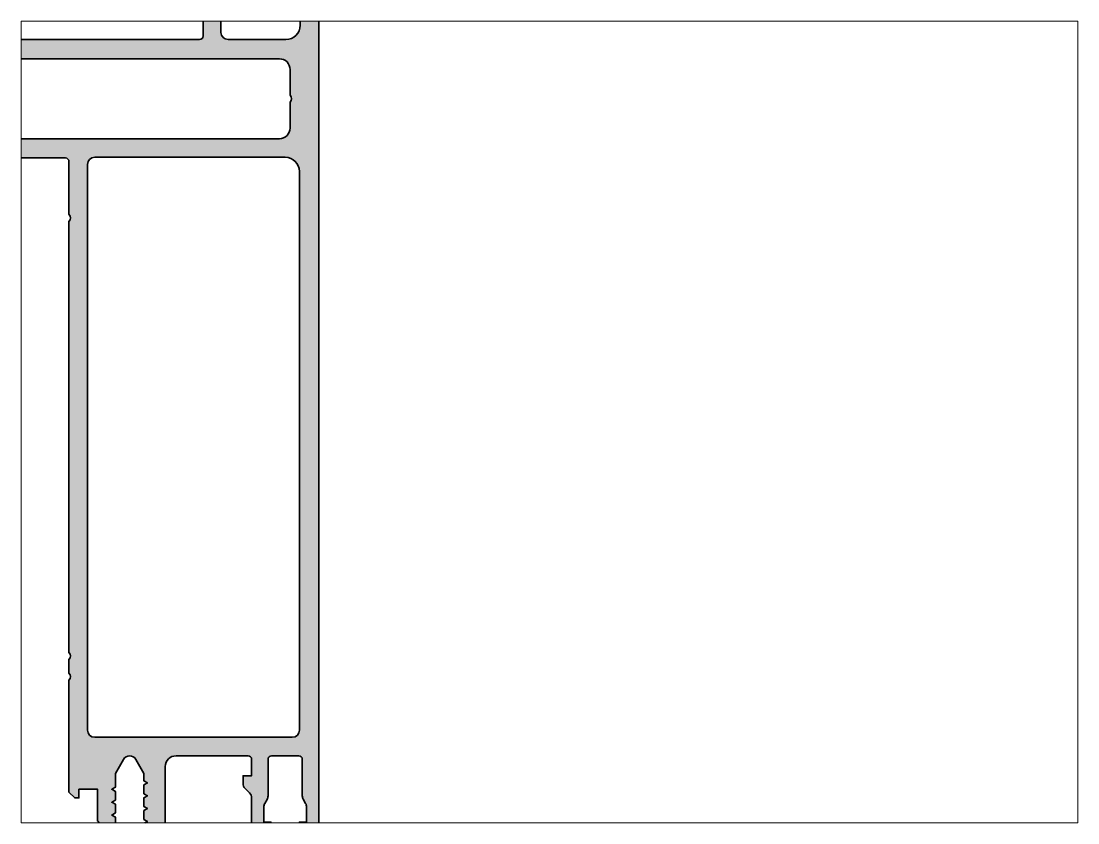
# Paper-space layout 'CatXmedia Arial 1zu2' of a CAD drawing. Header units: millimetres. Extents: x 26 to 231, y 20 to 176.
# The model-space entities are those that its viewports show. They can reach past a viewport. Long polylines and large blocks are cut down to what shows.
import ezdxf

# ---------------------------------------------------------------- set-up
doc = ezdxf.new("R2010")
doc.units = ezdxf.units.MM
doc.layers.get('0').update_dxf_attribs({"color": 18, "true_color": 0x000000})
doc.layers.add('0S-Alu hatch', color=253, linetype='Continuous', lineweight=25, true_color=0xadadad)
doc.layers.add('S03_AL_Kontur', color=7, linetype='Continuous', lineweight=35, true_color=0xffffff)

msp = doc.modelspace()

# ---------------------------------------------------------------- hatches: boundary and pattern name
at = {"layer": '0S-Alu hatch', "extrusion": (0, 0, -1)}
h = msp.add_hatch(color=256, dxfattribs=at)
h.paths.add_polyline_path([(-23, 1), (-23, 0.98), (-23, 0.96), (-23, 0.93), (-23, 0.91), (-22.99, 0.89), (-22.99, 0.86), (-22.99, 0.84), (-22.98, 0.82), (-22.98, 0.79), (-22.97, 0.77), (-22.97, 0.75), (-22.96, 0.72), (-22.95, 0.7), (-22.95, 0.68), (-22.94, 0.66), (-22.93, 0.63), (-22.92, 0.61), (-22.91, 0.59), (-22.9, 0.56), (-22.89, 0.54), (-22.88, 0.52), (-22.86, 0.5), (-22.85, 0.47), (-22.84, 0.45), (-22.82, 0.43), (-22.81, 0.41), (-22.79, 0.39), (-22.78, 0.37), (-22.76, 0.35), (-22.74, 0.33), (-22.73, 0.31), (-22.71, 0.29), (-22.69, 0.27), (-22.67, 0.26), (-22.65, 0.24), (-22.63, 0.22), (-22.61, 0.21), (-22.59, 0.19), (-22.57, 0.18), (-22.55, 0.16), (-22.53, 0.15), (-22.5, 0.14), (-22.48, 0.12), (-22.46, 0.11), (-22.44, 0.1), (-22.41, 0.09), (-22.39, 0.08), (-22.37, 0.07), (-22.34, 0.06), (-22.32, 0.05), (-22.3, 0.05), (-22.28, 0.04), (-22.25, 0.03), (-22.23, 0.03), (-22.21, 0.02), (-22.18, 0.02), (-22.16, 0.01), (-22.14, 0.01), (-22.11, 0.01), (-22.09, 0), (-22.07, 0), (-22.04, 0), (-22.02, 0), (-22, 0), (-17.3, 0), (-17.29, 0), (-17.29, 0), (-17.28, 0), (-17.27, 0), (-17.27, 0), (-17.26, 0), (-17.25, 0), (-17.25, 0.01), (-17.24, 0.01), (-17.23, 0.01), (-17.22, 0.01), (-17.22, 0.01), (-17.21, 0.01), (-17.2, 0.02), (-17.2, 0.02), (-17.19, 0.02), (-17.18, 0.02), (-17.18, 0.03), (-17.17, 0.03), (-17.16, 0.03), (-17.16, 0.04), (-17.15, 0.04), (-17.14, 0.04), (-17.14, 0.05), (-17.13, 0.05), (-17.12, 0.06), (-17.12, 0.06), (-17.11, 0.07), (-17.1, 0.07), (-17.1, 0.08), (-17.09, 0.08), (-17.09, 0.09), (-17.08, 0.09), (-17.08, 0.1), (-17.07, 0.1), (-17.07, 0.11), (-17.06, 0.12), (-17.06, 0.12), (-17.05, 0.13), (-17.05, 0.14), (-17.04, 0.14), (-17.04, 0.15), (-17.04, 0.16), (-17.03, 0.16), (-17.03, 0.17), (-17.03, 0.18), (-17.02, 0.18), (-17.02, 0.19), (-17.02, 0.2), (-17.02, 0.2), (-17.01, 0.21), (-17.01, 0.22), (-17.01, 0.22), (-17.01, 0.23), (-17.01, 0.24), (-17.01, 0.25), (-17, 0.25), (-17, 0.26), (-17, 0.27), (-17, 0.27), (-17, 0.28), (-17, 0.29), (-17, 0.29), (-17, 0.3), (-17, 2.8), (-17.8, 3.6), (-18.4, 3.6), (-18.4, 2.4), (-21, 2.4), (-21, 6.85), (-21, 6.85), (-21.01, 6.85), (-21.01, 6.85), (-21.02, 6.86), (-21.02, 6.86), (-21.03, 6.86), (-21.03, 6.86), (-21.04, 6.86), (-21.04, 6.86), (-21.05, 6.87), (-21.05, 6.87), (-21.06, 6.87), (-21.06, 6.87), (-21.07, 6.88), (-21.07, 6.88), (-21.08, 6.88), (-21.08, 6.88), (-21.09, 6.89), (-21.09, 6.89), (-21.1, 6.89), (-21.1, 6.9), (-21.1, 6.9), (-21.11, 6.9), (-21.11, 6.91), (-21.12, 6.91), (-21.12, 6.92), (-21.13, 6.92), (-21.13, 6.92), (-21.13, 6.93), (-21.14, 6.93), (-21.14, 6.94), (-21.14, 6.94), (-21.15, 6.94), (-21.15, 6.95), (-21.15, 6.95), (-21.16, 6.96), (-21.16, 6.96), (-21.16, 6.97), (-21.17, 6.97), (-21.17, 6.98), (-21.17, 6.98), (-21.17, 6.99), (-21.18, 6.99), (-21.18, 7), (-21.18, 7), (-21.18, 7.01), (-21.18, 7.01), (-21.19, 7.02), (-21.19, 7.02), (-21.19, 7.03), (-21.19, 7.03), (-21.19, 7.04), (-21.19, 7.04), (-21.19, 7.05), (-21.2, 7.05), (-21.2, 7.06), (-21.2, 7.06), (-21.2, 7.07), (-21.2, 7.07), (-21.2, 7.08), (-21.2, 7.08), (-21.2, 7.09), (-21.2, 7.09), (-21.2, 7.1), (-21.2, 7.11), (-21.2, 7.11), (-21.2, 7.12), (-21.2, 7.12), (-21.2, 7.13), (-21.2, 7.13), (-21.2, 7.14), (-21.2, 7.14), (-21.2, 7.15), (-21.19, 7.15), (-21.19, 7.16), (-21.19, 7.16), (-21.19, 7.17), (-21.19, 7.17), (-21.19, 7.18), (-21.19, 7.18), (-21.18, 7.19), (-21.18, 7.19), (-21.18, 7.2), (-21.18, 7.2), (-21.18, 7.21), (-21.17, 7.21), (-21.17, 7.22), (-21.17, 7.22), (-21.17, 7.23), (-21.16, 7.23), (-21.16, 7.24), (-21.16, 7.24), (-21.15, 7.25), (-21.15, 7.25), (-21.15, 7.26), (-21.14, 7.26), (-21.14, 7.26), (-21.14, 7.27), (-21.13, 7.27), (-21.13, 7.28), (-21.13, 7.28), (-21.12, 7.28), (-21.12, 7.29), (-21.11, 7.29), (-21.11, 7.3), (-21.1, 7.3), (-21.1, 7.3), (-21.1, 7.31), (-21.09, 7.31), (-21.09, 7.31), (-21.08, 7.32), (-21.08, 7.32), (-21.07, 7.32), (-21.07, 7.32), (-21.06, 7.33), (-21.06, 7.33), (-21.05, 7.33), (-21.05, 7.33), (-21.04, 7.34), (-21.04, 7.34), (-21.03, 7.34), (-21.03, 7.34), (-21.02, 7.34), (-21.02, 7.34), (-21.01, 7.35), (-21.01, 7.35), (-21, 7.35), (-21, 7.35), (-21, 11.8), (-18.4, 11.8), (-18.4, 10.6), (-17.8, 10.6), (-17, 11.4), (-17, 27.1), (-17.01, 27.11), (-17.02, 27.12), (-17.03, 27.14), (-17.04, 27.15), (-17.05, 27.16), (-17.06, 27.17), (-17.07, 27.19), (-17.08, 27.2), (-17.09, 27.21), (-17.1, 27.23), (-17.11, 27.24), (-17.11, 27.26), (-17.12, 27.27), (-17.13, 27.29), (-17.14, 27.31), (-17.14, 27.32), (-17.15, 27.34), (-17.16, 27.35), (-17.16, 27.37), (-17.17, 27.39), (-17.17, 27.4), (-17.18, 27.42), (-17.18, 27.44), (-17.19, 27.46), (-17.19, 27.47), (-17.19, 27.49), (-17.19, 27.51), (-17.2, 27.53), (-17.2, 27.55), (-17.2, 27.56), (-17.2, 27.58), (-17.2, 27.6), (-17.2, 27.62), (-17.2, 27.64), (-17.2, 27.65), (-17.2, 27.67), (-17.19, 27.69), (-17.19, 27.71), (-17.19, 27.73), (-17.19, 27.74), (-17.18, 27.76), (-17.18, 27.78), (-17.17, 27.8), (-17.17, 27.81), (-17.16, 27.83), (-17.16, 27.85), (-17.15, 27.86), (-17.14, 27.88), (-17.14, 27.89), (-17.13, 27.91), (-17.12, 27.93), (-17.11, 27.94), (-17.11, 27.96), (-17.1, 27.97), (-17.09, 27.99), (-17.08, 28), (-17.07, 28.01), (-17.06, 28.03), (-17.05, 28.04), (-17.04, 28.05), (-17.03, 28.06), (-17.02, 28.08), (-17.01, 28.09), (-17, 28.1), (-17, 30), (-17.01, 30.01), (-17.02, 30.02), (-17.03, 30.04), (-17.04, 30.05), (-17.05, 30.06), (-17.06, 30.07), (-17.07, 30.09), (-17.08, 30.1), (-17.09, 30.11), (-17.1, 30.13), (-17.11, 30.14), (-17.11, 30.16), (-17.12, 30.17), (-17.13, 30.19), (-17.14, 30.21), (-17.14, 30.22), (-17.15, 30.24), (-17.16, 30.25), (-17.16, 30.27), (-17.17, 30.29), (-17.17, 30.3), (-17.18, 30.32), (-17.18, 30.34), (-17.19, 30.36), (-17.19, 30.37), (-17.19, 30.39), (-17.19, 30.41), (-17.2, 30.43), (-17.2, 30.45), (-17.2, 30.46), (-17.2, 30.48), (-17.2, 30.5), (-17.2, 30.52), (-17.2, 30.54), (-17.2, 30.55), (-17.2, 30.57), (-17.19, 30.59), (-17.19, 30.61), (-17.19, 30.63), (-17.19, 30.64), (-17.18, 30.66), (-17.18, 30.68), (-17.17, 30.7), (-17.17, 30.71), (-17.16, 30.73), (-17.16, 30.75), (-17.15, 30.76), (-17.14, 30.78), (-17.14, 30.79), (-17.13, 30.81), (-17.12, 30.83), (-17.11, 30.84), (-17.11, 30.86), (-17.1, 30.87), (-17.09, 30.89), (-17.08, 30.9), (-17.07, 30.91), (-17.06, 30.93), (-17.05, 30.94), (-17.04, 30.95), (-17.03, 30.96), (-17.02, 30.98), (-17.01, 30.99), (-17, 31), (-17, 91.4), (-17.01, 91.41), (-17.02, 91.42), (-17.03, 91.44), (-17.04, 91.45), (-17.05, 91.46), (-17.06, 91.47), (-17.07, 91.49), (-17.08, 91.5), (-17.09, 91.51), (-17.1, 91.53), (-17.11, 91.54), (-17.11, 91.56), (-17.12, 91.57), (-17.13, 91.59), (-17.14, 91.61), (-17.14, 91.62), (-17.15, 91.64), (-17.16, 91.65), (-17.16, 91.67), (-17.17, 91.69), (-17.17, 91.7), (-17.18, 91.72), (-17.18, 91.74), (-17.19, 91.76), (-17.19, 91.77), (-17.19, 91.79), (-17.19, 91.81), (-17.2, 91.83), (-17.2, 91.85), (-17.2, 91.86), (-17.2, 91.88), (-17.2, 91.9), (-17.2, 91.92), (-17.2, 91.94), (-17.2, 91.95), (-17.2, 91.97), (-17.19, 91.99), (-17.19, 92.01), (-17.19, 92.03), (-17.19, 92.04), (-17.18, 92.06), (-17.18, 92.08), (-17.17, 92.1), (-17.17, 92.11), (-17.16, 92.13), (-17.16, 92.15), (-17.15, 92.16), (-17.14, 92.18), (-17.14, 92.19), (-17.13, 92.21), (-17.12, 92.23), (-17.11, 92.24), (-17.11, 92.26), (-17.1, 92.27), (-17.09, 92.29), (-17.08, 92.3), (-17.07, 92.31), (-17.06, 92.33), (-17.05, 92.34), (-17.04, 92.35), (-17.03, 92.36), (-17.02, 92.38), (-17.01, 92.39), (-17, 92.4), (-17, 99.8), (-17, 99.81), (-17, 99.82), (-17, 99.83), (-17, 99.84), (-17, 99.86), (-17, 99.87), (-16.99, 99.88), (-16.99, 99.89), (-16.99, 99.9), (-16.99, 99.91), (-16.98, 99.93), (-16.98, 99.94), (-16.98, 99.95), (-16.97, 99.96), (-16.97, 99.97), (-16.96, 99.98), (-16.96, 100), (-16.96, 100.01), (-16.95, 100.02), (-16.94, 100.03), (-16.94, 100.04), (-16.93, 100.05), (-16.93, 100.06), (-16.92, 100.07), (-16.91, 100.08), (-16.9, 100.09), (-16.9, 100.11), (-16.89, 100.12), (-16.88, 100.13), (-16.87, 100.13), (-16.86, 100.14), (-16.85, 100.15), (-16.84, 100.16), (-16.83, 100.17), (-16.83, 100.18), (-16.82, 100.19), (-16.81, 100.2), (-16.79, 100.2), (-16.78, 100.21), (-16.77, 100.22), (-16.76, 100.23), (-16.75, 100.23), (-16.74, 100.24), (-16.73, 100.24), (-16.72, 100.25), (-16.71, 100.26), (-16.7, 100.26), (-16.68, 100.26), (-16.67, 100.27), (-16.66, 100.27), (-16.65, 100.28), (-16.64, 100.28), (-16.63, 100.28), (-16.61, 100.29), (-16.6, 100.29), (-16.59, 100.29), (-16.58, 100.29), (-16.57, 100.3), (-16.56, 100.3), (-16.54, 100.3), (-16.53, 100.3), (-16.52, 100.3), (-16.51, 100.3), (-16.5, 100.3), (-0.5, 100.3), (-0.49, 100.3), (-0.48, 100.3), (-0.47, 100.3), (-0.46, 100.3), (-0.44, 100.3), (-0.43, 100.3), (-0.42, 100.31), (-0.41, 100.31), (-0.4, 100.31), (-0.39, 100.31), (-0.37, 100.32), (-0.36, 100.32), (-0.35, 100.32), (-0.34, 100.33), (-0.33, 100.33), (-0.32, 100.34), (-0.3, 100.34), (-0.29, 100.34), (-0.28, 100.35), (-0.27, 100.36), (-0.26, 100.36), (-0.25, 100.37), (-0.24, 100.37), (-0.23, 100.38), (-0.22, 100.39), (-0.21, 100.4), (-0.19, 100.4), (-0.18, 100.41), (-0.17, 100.42), (-0.17, 100.43), (-0.16, 100.44), (-0.15, 100.45), (-0.14, 100.46), (-0.13, 100.47), (-0.12, 100.47), (-0.11, 100.48), (-0.1, 100.49), (-0.1, 100.51), (-0.09, 100.52), (-0.08, 100.53), (-0.07, 100.54), (-0.07, 100.55), (-0.06, 100.56), (-0.06, 100.57), (-0.05, 100.58), (-0.04, 100.59), (-0.04, 100.6), (-0.04, 100.62), (-0.03, 100.63), (-0.03, 100.64), (-0.02, 100.65), (-0.02, 100.66), (-0.02, 100.67), (-0.01, 100.69), (-0.01, 100.7), (-0.01, 100.71), (-0.01, 100.72), (0, 100.73), (0, 100.74), (0, 100.76), (0, 100.77), (0, 100.78), (0, 100.79), (0, 100.8), (0, 101.5), (0, 101.53), (0, 101.57), (0, 101.6), (-0.01, 101.63), (-0.01, 101.67), (-0.01, 101.7), (-0.02, 101.74), (-0.03, 101.77), (-0.03, 101.81), (-0.04, 101.84), (-0.05, 101.88), (-0.06, 101.91), (-0.07, 101.95), (-0.08, 101.98), (-0.09, 102.02), (-0.11, 102.05), (-0.12, 102.09), (-0.13, 102.12), (-0.15, 102.16), (-0.17, 102.19), (-0.19, 102.22), (-0.2, 102.26), (-0.22, 102.29), (-0.24, 102.32), (-0.27, 102.35), (-0.29, 102.38), (-0.31, 102.42), (-0.34, 102.45), (-0.36, 102.48), (-0.39, 102.5), (-0.41, 102.53), (-0.44, 102.56), (-0.47, 102.59), (-0.5, 102.61), (-0.52, 102.64), (-0.55, 102.66), (-0.58, 102.69), (-0.62, 102.71), (-0.65, 102.73), (-0.68, 102.76), (-0.71, 102.78), (-0.74, 102.8), (-0.78, 102.81), (-0.81, 102.83), (-0.84, 102.85), (-0.88, 102.87), (-0.91, 102.88), (-0.95, 102.89), (-0.98, 102.91), (-1.02, 102.92), (-1.05, 102.93), (-1.09, 102.94), (-1.12, 102.95), (-1.16, 102.96), (-1.19, 102.97), (-1.23, 102.97), (-1.26, 102.98), (-1.3, 102.99), (-1.33, 102.99), (-1.37, 102.99), (-1.4, 103), (-1.43, 103), (-1.47, 103), (-1.5, 103), (-46.5, 103), (-46.53, 103), (-46.57, 103), (-46.6, 103), (-46.63, 103.01), (-46.67, 103.01), (-46.7, 103.01), (-46.74, 103.02), (-46.77, 103.03), (-46.81, 103.03), (-46.84, 103.04), (-46.88, 103.05), (-46.91, 103.06), (-46.95, 103.07), (-46.98, 103.08), (-47.02, 103.09), (-47.05, 103.11), (-47.09, 103.12), (-47.12, 103.13), (-47.16, 103.15), (-47.19, 103.17), (-47.22, 103.19), (-47.26, 103.2), (-47.29, 103.22), (-47.32, 103.24), (-47.35, 103.27), (-47.38, 103.29), (-47.42, 103.31), (-47.45, 103.34), (-47.48, 103.36), (-47.5, 103.39), (-47.53, 103.41), (-47.56, 103.44), (-47.59, 103.47), (-47.61, 103.5), (-47.64, 103.52), (-47.66, 103.55), (-47.69, 103.58), (-47.71, 103.62), (-47.73, 103.65), (-47.76, 103.68), (-47.78, 103.71), (-47.8, 103.74), (-47.81, 103.78), (-47.83, 103.81), (-47.85, 103.84), (-47.87, 103.88), (-47.88, 103.91), (-47.89, 103.95), (-47.91, 103.98), (-47.92, 104.02), (-47.93, 104.05), (-47.94, 104.09), (-47.95, 104.12), (-47.96, 104.16), (-47.97, 104.19), (-47.97, 104.23), (-47.98, 104.26), (-47.99, 104.3), (-47.99, 104.33), (-47.99, 104.37), (-48, 104.4), (-48, 104.43), (-48, 104.47), (-48, 104.5), (-48, 108.1), (-48.01, 108.11), (-48.02, 108.12), (-48.03, 108.14), (-48.04, 108.15), (-48.05, 108.16), (-48.06, 108.17), (-48.07, 108.19), (-48.08, 108.2), (-48.09, 108.21), (-48.1, 108.23), (-48.11, 108.24), (-48.11, 108.26), (-48.12, 108.27), (-48.13, 108.29), (-48.14, 108.31), (-48.14, 108.32), (-48.15, 108.34), (-48.16, 108.35), (-48.16, 108.37), (-48.17, 108.39), (-48.17, 108.4), (-48.18, 108.42), (-48.18, 108.44), (-48.19, 108.46), (-48.19, 108.47), (-48.19, 108.49), (-48.19, 108.51), (-48.2, 108.53), (-48.2, 108.55), (-48.2, 108.56), (-48.2, 108.58), (-48.2, 108.6), (-48.2, 108.62), (-48.2, 108.64), (-48.2, 108.65), (-48.2, 108.67), (-48.19, 108.69), (-48.19, 108.71), (-48.19, 108.73), (-48.19, 108.74), (-48.18, 108.76), (-48.18, 108.78), (-48.17, 108.8), (-48.17, 108.81), (-48.16, 108.83), (-48.16, 108.85), (-48.15, 108.86), (-48.14, 108.88), (-48.14, 108.89), (-48.13, 108.91), (-48.12, 108.93), (-48.11, 108.94), (-48.11, 108.96), (-48.1, 108.97), (-48.09, 108.99), (-48.08, 109), (-48.07, 109.01), (-48.06, 109.03), (-48.05, 109.04), (-48.04, 109.05), (-48.03, 109.06), (-48.02, 109.08), (-48.01, 109.09), (-48, 109.1), (-48, 112.7), (-48, 112.73), (-48, 112.77), (-48, 112.8), (-47.99, 112.83), (-47.99, 112.87), (-47.99, 112.9), (-47.98, 112.94), (-47.97, 112.97), (-47.97, 113.01), (-47.96, 113.04), (-47.95, 113.08), (-47.94, 113.11), (-47.93, 113.15), (-47.92, 113.18), (-47.91, 113.22), (-47.89, 113.25), (-47.88, 113.29), (-47.87, 113.32), (-47.85, 113.36), (-47.83, 113.39), (-47.81, 113.42), (-47.8, 113.46), (-47.78, 113.49), (-47.76, 113.52), (-47.73, 113.55), (-47.71, 113.58), (-47.69, 113.62), (-47.66, 113.65), (-47.64, 113.68), (-47.61, 113.7), (-47.59, 113.73), (-47.56, 113.76), (-47.53, 113.79), (-47.5, 113.81), (-47.48, 113.84), (-47.45, 113.86), (-47.42, 113.89), (-47.38, 113.91), (-47.35, 113.93), (-47.32, 113.96), (-47.29, 113.98), (-47.26, 114), (-47.22, 114.01), (-47.19, 114.03), (-47.16, 114.05), (-47.12, 114.07), (-47.09, 114.08), (-47.05, 114.09), (-47.02, 114.11), (-46.98, 114.12), (-46.95, 114.13), (-46.91, 114.14), (-46.88, 114.15), (-46.84, 114.16), (-46.81, 114.17), (-46.77, 114.17), (-46.74, 114.18), (-46.7, 114.19), (-46.67, 114.19), (-46.63, 114.19), (-46.6, 114.2), (-46.57, 114.2), (-46.53, 114.2), (-46.5, 114.2), (-1.5, 114.2), (-1.47, 114.2), (-1.43, 114.2), (-1.4, 114.2), (-1.37, 114.21), (-1.33, 114.21), (-1.3, 114.21), (-1.26, 114.22), (-1.23, 114.23), (-1.19, 114.23), (-1.16, 114.24), (-1.12, 114.25), (-1.09, 114.26), (-1.05, 114.27), (-1.02, 114.28), (-0.98, 114.29), (-0.95, 114.31), (-0.91, 114.32), (-0.88, 114.33), (-0.84, 114.35), (-0.81, 114.37), (-0.78, 114.39), (-0.74, 114.4), (-0.71, 114.42), (-0.68, 114.44), (-0.65, 114.47), (-0.62, 114.49), (-0.58, 114.51), (-0.55, 114.54), (-0.52, 114.56), (-0.5, 114.59), (-0.47, 114.61), (-0.44, 114.64), (-0.41, 114.67), (-0.39, 114.7), (-0.36, 114.72), (-0.34, 114.75), (-0.31, 114.78), (-0.29, 114.82), (-0.27, 114.85), (-0.24, 114.88), (-0.22, 114.91), (-0.2, 114.94), (-0.19, 114.98), (-0.17, 115.01), (-0.15, 115.04), (-0.13, 115.08), (-0.12, 115.11), (-0.11, 115.15), (-0.09, 115.18), (-0.08, 115.22), (-0.07, 115.25), (-0.06, 115.29), (-0.05, 115.32), (-0.04, 115.36), (-0.03, 115.39), (-0.03, 115.43), (-0.02, 115.46), (-0.01, 115.5), (-0.01, 115.53), (-0.01, 115.57), (0, 115.6), (0, 115.63), (0, 115.67), (0, 115.7), (0, 116.4), (0, 116.41), (0, 116.42), (0, 116.43), (0, 116.44), (0, 116.46), (0, 116.47), (-0.01, 116.48), (-0.01, 116.49), (-0.01, 116.5), (-0.01, 116.51), (-0.02, 116.53), (-0.02, 116.54), (-0.02, 116.55), (-0.03, 116.56), (-0.03, 116.57), (-0.04, 116.58), (-0.04, 116.6), (-0.04, 116.61), (-0.05, 116.62), (-0.06, 116.63), (-0.06, 116.64), (-0.07, 116.65), (-0.07, 116.66), (-0.08, 116.67), (-0.09, 116.68), (-0.1, 116.69), (-0.1, 116.71), (-0.11, 116.72), (-0.12, 116.73), (-0.13, 116.73), (-0.14, 116.74), (-0.15, 116.75), (-0.16, 116.76), (-0.17, 116.77), (-0.17, 116.78), (-0.18, 116.79), (-0.19, 116.8), (-0.21, 116.8), (-0.22, 116.81), (-0.23, 116.82), (-0.24, 116.83), (-0.25, 116.83), (-0.26, 116.84), (-0.27, 116.84), (-0.28, 116.85), (-0.29, 116.86), (-0.3, 116.86), (-0.32, 116.86), (-0.33, 116.87), (-0.34, 116.87), (-0.35, 116.88), (-0.36, 116.88), (-0.37, 116.88), (-0.39, 116.89), (-0.4, 116.89), (-0.41, 116.89), (-0.42, 116.89), (-0.43, 116.9), (-0.44, 116.9), (-0.46, 116.9), (-0.47, 116.9), (-0.48, 116.9), (-0.49, 116.9), (-0.5, 116.9), (-35.3, 116.9), (-35.31, 116.9), (-35.32, 116.9), (-35.33, 116.9), (-35.34, 116.9), (-35.36, 116.9), (-35.37, 116.9), (-35.38, 116.91), (-35.39, 116.91), (-35.4, 116.91), (-35.41, 116.91), (-35.43, 116.92), (-35.44, 116.92), (-35.45, 116.92), (-35.46, 116.93), (-35.47, 116.93), (-35.48, 116.94), (-35.5, 116.94), (-35.51, 116.94), (-35.52, 116.95), (-35.53, 116.96), (-35.54, 116.96), (-35.55, 116.97), (-35.56, 116.97), (-35.57, 116.98), (-35.58, 116.99), (-35.59, 117), (-35.61, 117), (-35.62, 117.01), (-35.63, 117.02), (-35.63, 117.03), (-35.64, 117.04), (-35.65, 117.05), (-35.66, 117.06), (-35.67, 117.07), (-35.68, 117.07), (-35.69, 117.08), (-35.7, 117.09), (-35.7, 117.11), (-35.71, 117.12), (-35.72, 117.13), (-35.73, 117.14), (-35.73, 117.15), (-35.74, 117.16), (-35.74, 117.17), (-35.75, 117.18), (-35.76, 117.19), (-35.76, 117.2), (-35.76, 117.22), (-35.77, 117.23), (-35.77, 117.24), (-35.78, 117.25), (-35.78, 117.26), (-35.78, 117.27), (-35.79, 117.29), (-35.79, 117.3), (-35.79, 117.31), (-35.79, 117.32), (-35.8, 117.33), (-35.8, 117.34), (-35.8, 117.36), (-35.8, 117.37), (-35.8, 117.38), (-35.8, 117.39), (-35.8, 117.4), (-35.8, 124.9), (-35.81, 124.91), (-35.82, 124.92), (-35.83, 124.94), (-35.84, 124.95), (-35.85, 124.96), (-35.86, 124.97), (-35.87, 124.99), (-35.88, 125), (-35.89, 125.01), (-35.9, 125.03), (-35.91, 125.04), (-35.91, 125.06), (-35.92, 125.07), (-35.93, 125.09), (-35.94, 125.11), (-35.94, 125.12), (-35.95, 125.14), (-35.96, 125.15), (-35.96, 125.17), (-35.97, 125.19), (-35.97, 125.2), (-35.98, 125.22), (-35.98, 125.24), (-35.99, 125.26), (-35.99, 125.27), (-35.99, 125.29), (-35.99, 125.31), (-36, 125.33), (-36, 125.35), (-36, 125.36), (-36, 125.38), (-36, 125.4), (-36, 125.42), (-36, 125.44), (-36, 125.45), (-36, 125.47), (-35.99, 125.49), (-35.99, 125.51), (-35.99, 125.53), (-35.99, 125.54), (-35.98, 125.56), (-35.98, 125.58), (-35.97, 125.6), (-35.97, 125.61), (-35.96, 125.63), (-35.96, 125.65), (-35.95, 125.66), (-35.94, 125.68), (-35.94, 125.69), (-35.93, 125.71), (-35.92, 125.73), (-35.91, 125.74), (-35.91, 125.76), (-35.9, 125.77), (-35.89, 125.79), (-35.88, 125.8), (-35.87, 125.81), (-35.86, 125.83), (-35.85, 125.84), (-35.84, 125.85), (-35.83, 125.86), (-35.82, 125.88), (-35.81, 125.89), (-35.8, 125.9), (-35.8, 185.1), (-35.81, 185.11), (-35.82, 185.12), (-35.83, 185.14), (-35.84, 185.15), (-35.85, 185.16), (-35.86, 185.17), (-35.87, 185.19), (-35.88, 185.2), (-35.89, 185.21), (-35.9, 185.23), (-35.91, 185.24), (-35.91, 185.26), (-35.92, 185.27), (-35.93, 185.29), (-35.94, 185.31), (-35.94, 185.32), (-35.95, 185.34), (-35.96, 185.35), (-35.96, 185.37), (-35.97, 185.39), (-35.97, 185.4), (-35.98, 185.42), (-35.98, 185.44), (-35.99, 185.46), (-35.99, 185.47), (-35.99, 185.49), (-35.99, 185.51), (-36, 185.53), (-36, 185.55), (-36, 185.56), (-36, 185.58), (-36, 185.6), (-36, 185.62), (-36, 185.64), (-36, 185.65), (-36, 185.67), (-35.99, 185.69), (-35.99, 185.71), (-35.99, 185.73), (-35.99, 185.74), (-35.98, 185.76), (-35.98, 185.78), (-35.97, 185.8), (-35.97, 185.81), (-35.96, 185.83), (-35.96, 185.85), (-35.95, 185.86), (-35.94, 185.88), (-35.94, 185.89), (-35.93, 185.91), (-35.92, 185.93), (-35.91, 185.94), (-35.91, 185.96), (-35.9, 185.97), (-35.89, 185.99), (-35.88, 186), (-35.87, 186.01), (-35.86, 186.03), (-35.85, 186.04), (-35.84, 186.05), (-35.83, 186.06), (-35.82, 186.08), (-35.81, 186.09), (-35.8, 186.1), (-35.8, 193.6), (-35.8, 193.61), (-35.8, 193.62), (-35.8, 193.63), (-35.8, 193.64), (-35.8, 193.66), (-35.8, 193.67), (-35.79, 193.68), (-35.79, 193.69), (-35.79, 193.7), (-35.79, 193.71), (-35.78, 193.73), (-35.78, 193.74), (-35.78, 193.75), (-35.77, 193.76), (-35.77, 193.77), (-35.76, 193.78), (-35.76, 193.8), (-35.76, 193.81), (-35.75, 193.82), (-35.74, 193.83), (-35.74, 193.84), (-35.73, 193.85), (-35.73, 193.86), (-35.72, 193.87), (-35.71, 193.88), (-35.7, 193.89), (-35.7, 193.91), (-35.69, 193.92), (-35.68, 193.93), (-35.67, 193.93), (-35.66, 193.94), (-35.65, 193.95), (-35.64, 193.96), (-35.63, 193.97), (-35.63, 193.98), (-35.62, 193.99), (-35.61, 194), (-35.59, 194), (-35.58, 194.01), (-35.57, 194.02), (-35.56, 194.03), (-35.55, 194.03), (-35.54, 194.04), (-35.53, 194.04), (-35.52, 194.05), (-35.51, 194.06), (-35.5, 194.06), (-35.48, 194.06), (-35.47, 194.07), (-35.46, 194.07), (-35.45, 194.08), (-35.44, 194.08), (-35.43, 194.08), (-35.41, 194.09), (-35.4, 194.09), (-35.39, 194.09), (-35.38, 194.09), (-35.37, 194.1), (-35.36, 194.1), (-35.34, 194.1), (-35.33, 194.1), (-35.32, 194.1), (-35.31, 194.1), (-35.3, 194.1), (-0.5, 194.1), (-0.49, 194.1), (-0.48, 194.1), (-0.47, 194.1), (-0.46, 194.1), (-0.44, 194.1), (-0.43, 194.1), (-0.42, 194.11), (-0.41, 194.11), (-0.4, 194.11), (-0.39, 194.11), (-0.37, 194.12), (-0.36, 194.12), (-0.35, 194.12), (-0.34, 194.13), (-0.33, 194.13), (-0.32, 194.14), (-0.3, 194.14), (-0.29, 194.14), (-0.28, 194.15), (-0.27, 194.16), (-0.26, 194.16), (-0.25, 194.17), (-0.24, 194.17), (-0.23, 194.18), (-0.22, 194.19), (-0.21, 194.2), (-0.19, 194.2), (-0.18, 194.21), (-0.17, 194.22), (-0.17, 194.23), (-0.16, 194.24), (-0.15, 194.25), (-0.14, 194.26), (-0.13, 194.27), (-0.12, 194.27), (-0.11, 194.28), (-0.1, 194.29), (-0.1, 194.31), (-0.09, 194.32), (-0.08, 194.33), (-0.07, 194.34), (-0.07, 194.35), (-0.06, 194.36), (-0.06, 194.37), (-0.05, 194.38), (-0.04, 194.39), (-0.04, 194.4), (-0.04, 194.42), (-0.03, 194.43), (-0.03, 194.44), (-0.02, 194.45), (-0.02, 194.46), (-0.02, 194.47), (-0.01, 194.49), (-0.01, 194.5), (-0.01, 194.51), (-0.01, 194.52), (0, 194.53), (0, 194.54), (0, 194.56), (0, 194.57), (0, 194.58), (0, 194.59), (0, 194.6), (0, 195.3), (0, 195.33), (0, 195.37), (0, 195.4), (-0.01, 195.43), (-0.01, 195.47), (-0.01, 195.5), (-0.02, 195.54), (-0.03, 195.57), (-0.03, 195.61), (-0.04, 195.64), (-0.05, 195.68), (-0.06, 195.71), (-0.07, 195.75), (-0.08, 195.78), (-0.09, 195.82), (-0.11, 195.85), (-0.12, 195.89), (-0.13, 195.92), (-0.15, 195.96), (-0.17, 195.99), (-0.19, 196.02), (-0.2, 196.06), (-0.22, 196.09), (-0.24, 196.12), (-0.27, 196.15), (-0.29, 196.18), (-0.31, 196.22), (-0.34, 196.25), (-0.36, 196.28), (-0.39, 196.3), (-0.41, 196.33), (-0.44, 196.36), (-0.47, 196.39), (-0.5, 196.41), (-0.52, 196.44), (-0.55, 196.46), (-0.58, 196.49), (-0.62, 196.51), (-0.65, 196.53), (-0.68, 196.56), (-0.71, 196.58), (-0.74, 196.6), (-0.78, 196.61), (-0.81, 196.63), (-0.84, 196.65), (-0.88, 196.67), (-0.91, 196.68), (-0.95, 196.69), (-0.98, 196.71), (-1.02, 196.72), (-1.05, 196.73), (-1.09, 196.74), (-1.12, 196.75), (-1.16, 196.76), (-1.19, 196.77), (-1.23, 196.77), (-1.26, 196.78), (-1.3, 196.79), (-1.33, 196.79), (-1.37, 196.79), (-1.4, 196.8), (-1.43, 196.8), (-1.47, 196.8), (-1.5, 196.8), (-47.5, 196.8), (-47.53, 196.8), (-47.57, 196.8), (-47.6, 196.8), (-47.63, 196.81), (-47.67, 196.81), (-47.7, 196.81), (-47.74, 196.82), (-47.77, 196.83), (-47.81, 196.83), (-47.84, 196.84), (-47.88, 196.85), (-47.91, 196.86), (-47.95, 196.87), (-47.98, 196.88), (-48.02, 196.89), (-48.05, 196.91), (-48.09, 196.92), (-48.12, 196.93), (-48.16, 196.95), (-48.19, 196.97), (-48.22, 196.99), (-48.26, 197), (-48.29, 197.02), (-48.32, 197.04), (-48.35, 197.07), (-48.38, 197.09), (-48.42, 197.11), (-48.45, 197.14), (-48.48, 197.16), (-48.5, 197.19), (-48.53, 197.21), (-48.56, 197.24), (-48.59, 197.27), (-48.61, 197.3), (-48.64, 197.32), (-48.66, 197.35), (-48.69, 197.38), (-48.71, 197.42), (-48.73, 197.45), (-48.76, 197.48), (-48.78, 197.51), (-48.8, 197.54), (-48.81, 197.58), (-48.83, 197.61), (-48.85, 197.64), (-48.87, 197.68), (-48.88, 197.71), (-48.89, 197.75), (-48.91, 197.78), (-48.92, 197.82), (-48.93, 197.85), (-48.94, 197.89), (-48.95, 197.92), (-48.96, 197.96), (-48.97, 197.99), (-48.97, 198.03), (-48.98, 198.06), (-48.99, 198.1), (-48.99, 198.13), (-48.99, 198.17), (-49, 198.2), (-49, 198.23), (-49, 198.27), (-49, 198.3), (-49, 201.9), (-49.01, 201.91), (-49.02, 201.92), (-49.03, 201.94), (-49.04, 201.95), (-49.05, 201.96), (-49.06, 201.97), (-49.07, 201.99), (-49.08, 202), (-49.09, 202.01), (-49.1, 202.03), (-49.11, 202.04), (-49.11, 202.06), (-49.12, 202.07), (-49.13, 202.09), (-49.14, 202.11), (-49.14, 202.12), (-49.15, 202.14), (-49.16, 202.15), (-49.16, 202.17), (-49.17, 202.19), (-49.17, 202.2), (-49.18, 202.22), (-49.18, 202.24), (-49.19, 202.26), (-49.19, 202.27), (-49.19, 202.29), (-49.19, 202.31), (-49.2, 202.33), (-49.2, 202.35), (-49.2, 202.36), (-49.2, 202.38), (-49.2, 202.4), (-49.2, 202.42), (-49.2, 202.44), (-49.2, 202.45), (-49.2, 202.47), (-49.19, 202.49), (-49.19, 202.51), (-49.19, 202.53), (-49.19, 202.54), (-49.18, 202.56), (-49.18, 202.58), (-49.17, 202.6), (-49.17, 202.61), (-49.16, 202.63), (-49.16, 202.65), (-49.15, 202.66), (-49.14, 202.68), (-49.14, 202.69), (-49.13, 202.71), (-49.12, 202.73), (-49.11, 202.74), (-49.11, 202.76), (-49.1, 202.77), (-49.09, 202.79), (-49.08, 202.8), (-49.07, 202.81), (-49.06, 202.83), (-49.05, 202.84), (-49.04, 202.85), (-49.03, 202.86), (-49.02, 202.88), (-49.01, 202.89), (-49, 202.9), (-49, 206.5), (-49, 206.53), (-49, 206.57), (-49, 206.6), (-48.99, 206.63), (-48.99, 206.67), (-48.99, 206.7), (-48.98, 206.74), (-48.97, 206.77), (-48.97, 206.81), (-48.96, 206.84), (-48.95, 206.88), (-48.94, 206.91), (-48.93, 206.95), (-48.92, 206.98), (-48.91, 207.02), (-48.89, 207.05), (-48.88, 207.09), (-48.87, 207.12), (-48.85, 207.16), (-48.83, 207.19), (-48.81, 207.22), (-48.8, 207.26), (-48.78, 207.29), (-48.76, 207.32), (-48.73, 207.35), (-48.71, 207.38), (-48.69, 207.42), (-48.66, 207.45), (-48.64, 207.48), (-48.61, 207.5), (-48.59, 207.53), (-48.56, 207.56), (-48.53, 207.59), (-48.5, 207.61), (-48.48, 207.64), (-48.45, 207.66), (-48.42, 207.69), (-48.38, 207.71), (-48.35, 207.73), (-48.32, 207.76), (-48.29, 207.78), (-48.26, 207.8), (-48.22, 207.81), (-48.19, 207.83), (-48.16, 207.85), (-48.12, 207.87), (-48.09, 207.88), (-48.05, 207.89), (-48.02, 207.91), (-47.98, 207.92), (-47.95, 207.93), (-47.91, 207.94), (-47.88, 207.95), (-47.84, 207.96), (-47.81, 207.97), (-47.77, 207.97), (-47.74, 207.98), (-47.7, 207.99), (-47.67, 207.99), (-47.63, 207.99), (-47.6, 208), (-47.57, 208), (-47.53, 208), (-47.5, 208), (-1.5, 208), (-1.47, 208), (-1.43, 208), (-1.4, 208), (-1.37, 208.01), (-1.33, 208.01), (-1.3, 208.01), (-1.26, 208.02), (-1.23, 208.03), (-1.19, 208.03), (-1.16, 208.04), (-1.12, 208.05), (-1.09, 208.06), (-1.05, 208.07), (-1.02, 208.08), (-0.98, 208.09), (-0.95, 208.11), (-0.91, 208.12), (-0.88, 208.13), (-0.84, 208.15), (-0.81, 208.17), (-0.78, 208.19), (-0.74, 208.2), (-0.71, 208.22), (-0.68, 208.24), (-0.65, 208.27), (-0.62, 208.29), (-0.58, 208.31), (-0.55, 208.34), (-0.52, 208.36), (-0.5, 208.39), (-0.47, 208.41), (-0.44, 208.44), (-0.41, 208.47), (-0.39, 208.5), (-0.36, 208.52), (-0.34, 208.55), (-0.31, 208.58), (-0.29, 208.62), (-0.27, 208.65), (-0.24, 208.68), (-0.22, 208.71), (-0.2, 208.74), (-0.19, 208.78), (-0.17, 208.81), (-0.15, 208.84), (-0.13, 208.88), (-0.12, 208.91), (-0.11, 208.95), (-0.09, 208.98), (-0.08, 209.02), (-0.07, 209.05), (-0.06, 209.09), (-0.05, 209.12), (-0.04, 209.16), (-0.03, 209.19), (-0.03, 209.23), (-0.02, 209.26), (-0.01, 209.3), (-0.01, 209.33), (-0.01, 209.37), (0, 209.4), (0, 209.43), (0, 209.47), (0, 209.5), (0, 210), (0, 210.02), (0, 210.04), (0, 210.07), (0, 210.09), (-0.01, 210.11), (-0.01, 210.14), (-0.01, 210.16), (-0.02, 210.18), (-0.02, 210.21), (-0.03, 210.23), (-0.03, 210.25), (-0.04, 210.28), (-0.05, 210.3), (-0.05, 210.32), (-0.06, 210.34), (-0.07, 210.37), (-0.08, 210.39), (-0.09, 210.41), (-0.1, 210.44), (-0.11, 210.46), (-0.12, 210.48), (-0.14, 210.5), (-0.15, 210.53), (-0.16, 210.55), (-0.18, 210.57), (-0.19, 210.59), (-0.21, 210.61), (-0.22, 210.63), (-0.24, 210.65), (-0.26, 210.67), (-0.27, 210.69), (-0.29, 210.71), (-0.31, 210.73), (-0.33, 210.74), (-0.35, 210.76), (-0.37, 210.78), (-0.39, 210.79), (-0.41, 210.81), (-0.43, 210.82), (-0.45, 210.84), (-0.47, 210.85), (-0.5, 210.86), (-0.52, 210.88), (-0.54, 210.89), (-0.56, 210.9), (-0.59, 210.91), (-0.61, 210.92), (-0.63, 210.93), (-0.66, 210.94), (-0.68, 210.95), (-0.7, 210.95), (-0.72, 210.96), (-0.75, 210.97), (-0.77, 210.97), (-0.79, 210.98), (-0.82, 210.98), (-0.84, 210.99), (-0.86, 210.99), (-0.89, 210.99), (-0.91, 211), (-0.93, 211), (-0.96, 211), (-0.98, 211), (-1, 211), (-51, 211), (-51.02, 211), (-51.04, 211), (-51.07, 211), (-51.09, 211), (-51.11, 210.99), (-51.14, 210.99), (-51.16, 210.99), (-51.18, 210.98), (-51.21, 210.98), (-51.23, 210.97), (-51.25, 210.97), (-51.28, 210.96), (-51.3, 210.95), (-51.32, 210.95), (-51.34, 210.94), (-51.37, 210.93), (-51.39, 210.92), (-51.41, 210.91), (-51.44, 210.9), (-51.46, 210.89), (-51.48, 210.88), (-51.5, 210.86), (-51.53, 210.85), (-51.55, 210.84), (-51.57, 210.82), (-51.59, 210.81), (-51.61, 210.79), (-51.63, 210.78), (-51.65, 210.76), (-51.67, 210.74), (-51.69, 210.73), (-51.71, 210.71), (-51.73, 210.69), (-51.74, 210.67), (-51.76, 210.65), (-51.78, 210.63), (-51.79, 210.61), (-51.81, 210.59), (-51.82, 210.57), (-51.84, 210.55), (-51.85, 210.53), (-51.86, 210.5), (-51.88, 210.48), (-51.89, 210.46), (-51.9, 210.44), (-51.91, 210.41), (-51.92, 210.39), (-51.93, 210.37), (-51.94, 210.34), (-51.95, 210.32), (-51.95, 210.3), (-51.96, 210.28), (-51.97, 210.25), (-51.97, 210.23), (-51.98, 210.21), (-51.98, 210.18), (-51.99, 210.16), (-51.99, 210.14), (-51.99, 210.11), (-52, 210.09), (-52, 210.07), (-52, 210.04), (-52, 210.02), (-52, 210), (-52, 6.5), (-52, 6.49), (-52, 6.48), (-52, 6.47), (-52, 6.46), (-52, 6.44), (-52, 6.43), (-51.99, 6.42), (-51.99, 6.41), (-51.99, 6.4), (-51.99, 6.39), (-51.98, 6.37), (-51.98, 6.36), (-51.98, 6.35), (-51.97, 6.34), (-51.97, 6.33), (-51.96, 6.32), (-51.96, 6.3), (-51.96, 6.29), (-51.95, 6.28), (-51.94, 6.27), (-51.94, 6.26), (-51.93, 6.25), (-51.93, 6.24), (-51.92, 6.23), (-51.91, 6.22), (-51.9, 6.21), (-51.9, 6.19), (-51.89, 6.18), (-51.88, 6.17), (-51.87, 6.17), (-51.86, 6.16), (-51.85, 6.15), (-51.84, 6.14), (-51.83, 6.13), (-51.83, 6.12), (-51.82, 6.11), (-51.81, 6.1), (-51.79, 6.1), (-51.78, 6.09), (-51.77, 6.08), (-51.76, 6.07), (-51.75, 6.07), (-51.74, 6.06), (-51.73, 6.06), (-51.72, 6.05), (-51.71, 6.04), (-51.7, 6.04), (-51.68, 6.04), (-51.67, 6.03), (-51.66, 6.03), (-51.65, 6.02), (-51.64, 6.02), (-51.63, 6.02), (-51.61, 6.01), (-51.6, 6.01), (-51.59, 6.01), (-51.58, 6.01), (-51.57, 6), (-51.56, 6), (-51.54, 6), (-51.53, 6), (-51.52, 6), (-51.51, 6), (-51.5, 6), (-49.8, 6), (-49.79, 6), (-49.78, 6), (-49.77, 6), (-49.76, 6), (-49.74, 6), (-49.73, 6), (-49.72, 6.01), (-49.71, 6.01), (-49.7, 6.01), (-49.69, 6.01), (-49.67, 6.02), (-49.66, 6.02), (-49.65, 6.02), (-49.64, 6.03), (-49.63, 6.03), (-49.62, 6.04), (-49.6, 6.04), (-49.59, 6.04), (-49.58, 6.05), (-49.57, 6.06), (-49.56, 6.06), (-49.55, 6.07), (-49.54, 6.07), (-49.53, 6.08), (-49.52, 6.09), (-49.51, 6.1), (-49.49, 6.1), (-49.48, 6.11), (-49.47, 6.12), (-49.47, 6.13), (-49.46, 6.14), (-49.45, 6.15), (-49.44, 6.16), (-49.43, 6.17), (-49.42, 6.17), (-49.41, 6.18), (-49.4, 6.19), (-49.4, 6.21), (-49.39, 6.22), (-49.38, 6.23), (-49.37, 6.24), (-49.37, 6.25), (-49.36, 6.26), (-49.36, 6.27), (-49.35, 6.28), (-49.34, 6.29), (-49.34, 6.3), (-49.34, 6.32), (-49.33, 6.33), (-49.33, 6.34), (-49.32, 6.35), (-49.32, 6.36), (-49.32, 6.37), (-49.31, 6.39), (-49.31, 6.4), (-49.31, 6.41), (-49.31, 6.42), (-49.3, 6.43), (-49.3, 6.44), (-49.3, 6.46), (-49.3, 6.47), (-49.3, 6.48), (-49.3, 6.49), (-49.3, 6.5), (-49.3, 7.2), (-50.3, 7.2), (-50.3, 9.32), (-50.3, 9.36), (-50.3, 9.39), (-50.3, 9.42), (-50.29, 9.45), (-50.29, 9.49), (-50.28, 9.52), (-50.27, 9.55), (-50.27, 9.58), (-50.26, 9.62), (-50.25, 9.65), (-50.24, 9.68), (-50.22, 9.71), (-50.21, 9.74), (-50.2, 9.77), (-50.18, 9.8), (-50.17, 9.82), (-49.83, 10.4), (-49.82, 10.43), (-49.8, 10.46), (-49.79, 10.49), (-49.78, 10.52), (-49.76, 10.55), (-49.75, 10.58), (-49.74, 10.61), (-49.73, 10.64), (-49.73, 10.67), (-49.72, 10.71), (-49.71, 10.74), (-49.71, 10.77), (-49.7, 10.8), (-49.7, 10.84), (-49.7, 10.87), (-49.7, 10.9), (-49.7, 16), (-49.7, 16.01), (-49.7, 16.02), (-49.7, 16.03), (-49.7, 16.04), (-49.7, 16.06), (-49.7, 16.07), (-49.69, 16.08), (-49.69, 16.09), (-49.69, 16.1), (-49.69, 16.11), (-49.68, 16.13), (-49.68, 16.14), (-49.68, 16.15), (-49.67, 16.16), (-49.67, 16.17), (-49.66, 16.18), (-49.66, 16.2), (-49.66, 16.21), (-49.65, 16.22), (-49.64, 16.23), (-49.64, 16.24), (-49.63, 16.25), (-49.63, 16.26), (-49.62, 16.27), (-49.61, 16.28), (-49.6, 16.29), (-49.6, 16.31), (-49.59, 16.32), (-49.58, 16.33), (-49.57, 16.33), (-49.56, 16.34), (-49.55, 16.35), (-49.54, 16.36), (-49.53, 16.37), (-49.53, 16.38), (-49.52, 16.39), (-49.51, 16.4), (-49.49, 16.4), (-49.48, 16.41), (-49.47, 16.42), (-49.46, 16.43), (-49.45, 16.43), (-49.44, 16.44), (-49.43, 16.44), (-49.42, 16.45), (-49.41, 16.46), (-49.4, 16.46), (-49.38, 16.46), (-49.37, 16.47), (-49.36, 16.47), (-49.35, 16.48), (-49.34, 16.48), (-49.33, 16.48), (-49.31, 16.49), (-49.3, 16.49), (-49.29, 16.49), (-49.28, 16.49), (-49.27, 16.5), (-49.26, 16.5), (-49.24, 16.5), (-49.23, 16.5), (-49.22, 16.5), (-49.21, 16.5), (-49.2, 16.5), (-45.4, 16.5), (-45.39, 16.5), (-45.38, 16.5), (-45.37, 16.5), (-45.36, 16.5), (-45.34, 16.5), (-45.33, 16.5), (-45.32, 16.49), (-45.31, 16.49), (-45.3, 16.49), (-45.29, 16.49), (-45.27, 16.48), (-45.26, 16.48), (-45.25, 16.48), (-45.24, 16.47), (-45.23, 16.47), (-45.22, 16.46), (-45.2, 16.46), (-45.19, 16.46), (-45.18, 16.45), (-45.17, 16.44), (-45.16, 16.44), (-45.15, 16.43), (-45.14, 16.43), (-45.13, 16.42), (-45.12, 16.41), (-45.11, 16.4), (-45.09, 16.4), (-45.08, 16.39), (-45.07, 16.38), (-45.07, 16.37), (-45.06, 16.36), (-45.05, 16.35), (-45.04, 16.34), (-45.03, 16.33), (-45.02, 16.33), (-45.01, 16.32), (-45, 16.31), (-45, 16.29), (-44.99, 16.28), (-44.98, 16.27), (-44.97, 16.26), (-44.97, 16.25), (-44.96, 16.24), (-44.96, 16.23), (-44.95, 16.22), (-44.94, 16.21), (-44.94, 16.2), (-44.94, 16.18), (-44.93, 16.17), (-44.93, 16.16), (-44.92, 16.15), (-44.92, 16.14), (-44.92, 16.13), (-44.91, 16.11), (-44.91, 16.1), (-44.91, 16.09), (-44.91, 16.08), (-44.9, 16.07), (-44.9, 16.06), (-44.9, 16.04), (-44.9, 16.03), (-44.9, 16.02), (-44.9, 16.01), (-44.9, 16), (-44.9, 10.88), (-44.9, 10.84), (-44.9, 10.81), (-44.9, 10.78), (-44.89, 10.75), (-44.89, 10.71), (-44.88, 10.68), (-44.87, 10.65), (-44.87, 10.62), (-44.86, 10.58), (-44.85, 10.55), (-44.84, 10.52), (-44.82, 10.49), (-44.81, 10.46), (-44.8, 10.43), (-44.78, 10.4), (-44.77, 10.38), (-44.43, 9.8), (-44.42, 9.77), (-44.4, 9.74), (-44.39, 9.71), (-44.38, 9.68), (-44.36, 9.65), (-44.35, 9.62), (-44.34, 9.59), (-44.33, 9.56), (-44.33, 9.53), (-44.32, 9.49), (-44.31, 9.46), (-44.31, 9.43), (-44.3, 9.4), (-44.3, 9.36), (-44.3, 9.33), (-44.3, 9.3), (-44.3, 7.2), (-45.3, 7.2), (-45.3, 6.5), (-45.3, 6.49), (-45.3, 6.48), (-45.3, 6.47), (-45.3, 6.46), (-45.3, 6.44), (-45.3, 6.43), (-45.29, 6.42), (-45.29, 6.41), (-45.29, 6.4), (-45.29, 6.39), (-45.28, 6.37), (-45.28, 6.36), (-45.28, 6.35), (-45.27, 6.34), (-45.27, 6.33), (-45.26, 6.32), (-45.26, 6.3), (-45.26, 6.29), (-45.25, 6.28), (-45.24, 6.27), (-45.24, 6.26), (-45.23, 6.25), (-45.23, 6.24), (-45.22, 6.23), (-45.21, 6.22), (-45.2, 6.21), (-45.2, 6.19), (-45.19, 6.18), (-45.18, 6.17), (-45.17, 6.17), (-45.16, 6.16), (-45.15, 6.15), (-45.14, 6.14), (-45.13, 6.13), (-45.13, 6.12), (-45.12, 6.11), (-45.11, 6.1), (-45.09, 6.1), (-45.08, 6.09), (-45.07, 6.08), (-45.06, 6.07), (-45.05, 6.07), (-45.04, 6.06), (-45.03, 6.06), (-45.02, 6.05), (-45.01, 6.04), (-45, 6.04), (-44.98, 6.04), (-44.97, 6.03), (-44.96, 6.03), (-44.95, 6.02), (-44.94, 6.02), (-44.93, 6.02), (-44.91, 6.01), (-44.9, 6.01), (-44.89, 6.01), (-44.88, 6.01), (-44.87, 6), (-44.86, 6), (-44.84, 6), (-44.83, 6), (-44.82, 6), (-44.81, 6), (-44.8, 6), (-43.1, 6), (-43.09, 6), (-43.08, 6), (-43.07, 6), (-43.06, 6), (-43.04, 6), (-43.03, 6), (-43.02, 6.01), (-43.01, 6.01), (-43, 6.01), (-42.99, 6.01), (-42.97, 6.02), (-42.96, 6.02), (-42.95, 6.02), (-42.94, 6.03), (-42.93, 6.03), (-42.92, 6.04), (-42.9, 6.04), (-42.89, 6.04), (-42.88, 6.05), (-42.87, 6.06), (-42.86, 6.06), (-42.85, 6.07), (-42.84, 6.07), (-42.83, 6.08), (-42.82, 6.09), (-42.81, 6.1), (-42.79, 6.1), (-42.78, 6.11), (-42.77, 6.12), (-42.77, 6.13), (-42.76, 6.14), (-42.75, 6.15), (-42.74, 6.16), (-42.73, 6.17), (-42.72, 6.17), (-42.71, 6.18), (-42.7, 6.19), (-42.7, 6.21), (-42.69, 6.22), (-42.68, 6.23), (-42.67, 6.24), (-42.67, 6.25), (-42.66, 6.26), (-42.66, 6.27), (-42.65, 6.28), (-42.64, 6.29), (-42.64, 6.3), (-42.64, 6.32), (-42.63, 6.33), (-42.63, 6.34), (-42.62, 6.35), (-42.62, 6.36), (-42.62, 6.37), (-42.61, 6.39), (-42.61, 6.4), (-42.61, 6.41), (-42.61, 6.42), (-42.6, 6.43), (-42.6, 6.44), (-42.6, 6.46), (-42.6, 6.47), (-42.6, 6.48), (-42.6, 6.49), (-42.6, 6.5), (-42.6, 10.59), (-42.6, 10.61), (-42.6, 10.63), (-42.6, 10.66), (-42.6, 10.68), (-42.59, 10.71), (-42.59, 10.73), (-42.59, 10.75), (-42.58, 10.78), (-42.58, 10.8), (-42.57, 10.83), (-42.56, 10.85), (-42.56, 10.87), (-42.55, 10.9), (-42.54, 10.92), (-42.53, 10.95), (-42.52, 10.97), (-42.51, 10.99), (-42.5, 11.01), (-42.49, 11.04), (-42.48, 11.06), (-42.47, 11.08), (-42.46, 11.1), (-42.44, 11.12), (-42.43, 11.14), (-42.42, 11.16), (-42.4, 11.18), (-42.39, 11.2), (-42.37, 11.22), (-42.36, 11.24), (-42.34, 11.26), (-42.32, 11.28), (-42.31, 11.29), (-41.69, 11.91), (-41.68, 11.92), (-41.66, 11.94), (-41.64, 11.96), (-41.63, 11.98), (-41.61, 12), (-41.6, 12.02), (-41.58, 12.04), (-41.57, 12.06), (-41.56, 12.08), (-41.54, 12.1), (-41.53, 12.12), (-41.52, 12.14), (-41.51, 12.16), (-41.5, 12.19), (-41.49, 12.21), (-41.48, 12.23), (-41.47, 12.25), (-41.46, 12.28), (-41.45, 12.3), (-41.44, 12.33), (-41.44, 12.35), (-41.43, 12.37), (-41.42, 12.4), (-41.42, 12.42), (-41.41, 12.45), (-41.41, 12.47), (-41.41, 12.49), (-41.4, 12.52), (-41.4, 12.54), (-41.4, 12.57), (-41.4, 12.59), (-41.4, 12.61), (-41.4, 13.7), (-42.6, 13.7), (-42.6, 16), (-42.6, 16.01), (-42.6, 16.02), (-42.6, 16.03), (-42.6, 16.04), (-42.6, 16.06), (-42.6, 16.07), (-42.59, 16.08), (-42.59, 16.09), (-42.59, 16.1), (-42.59, 16.11), (-42.58, 16.13), (-42.58, 16.14), (-42.58, 16.15), (-42.57, 16.16), (-42.57, 16.17), (-42.56, 16.18), (-42.56, 16.2), (-42.56, 16.21), (-42.55, 16.22), (-42.54, 16.23), (-42.54, 16.24), (-42.53, 16.25), (-42.53, 16.26), (-42.52, 16.27), (-42.51, 16.28), (-42.5, 16.29), (-42.5, 16.31), (-42.49, 16.32), (-42.48, 16.33), (-42.47, 16.33), (-42.46, 16.34), (-42.45, 16.35), (-42.44, 16.36), (-42.43, 16.37), (-42.43, 16.38), (-42.42, 16.39), (-42.41, 16.4), (-42.39, 16.4), (-42.38, 16.41), (-42.37, 16.42), (-42.36, 16.43), (-42.35, 16.43), (-42.34, 16.44), (-42.33, 16.44), (-42.32, 16.45), (-42.31, 16.46), (-42.3, 16.46), (-42.28, 16.46), (-42.27, 16.47), (-42.26, 16.47), (-42.25, 16.48), (-42.24, 16.48), (-42.23, 16.48), (-42.21, 16.49), (-42.2, 16.49), (-42.19, 16.49), (-42.18, 16.49), (-42.17, 16.5), (-42.16, 16.5), (-42.14, 16.5), (-42.13, 16.5), (-42.12, 16.5), (-42.11, 16.5), (-42.1, 16.5), (-32, 16.5), (-31.97, 16.5), (-31.93, 16.5), (-31.9, 16.5), (-31.87, 16.49), (-31.83, 16.49), (-31.8, 16.49), (-31.76, 16.48), (-31.73, 16.47), (-31.69, 16.47), (-31.66, 16.46), (-31.62, 16.45), (-31.59, 16.44), (-31.55, 16.43), (-31.52, 16.42), (-31.48, 16.41), (-31.45, 16.39), (-31.41, 16.38), (-31.38, 16.37), (-31.34, 16.35), (-31.31, 16.33), (-31.28, 16.31), (-31.24, 16.3), (-31.21, 16.28), (-31.18, 16.26), (-31.15, 16.23), (-31.12, 16.21), (-31.08, 16.19), (-31.05, 16.16), (-31.02, 16.14), (-31, 16.11), (-30.97, 16.09), (-30.94, 16.06), (-30.91, 16.03), (-30.89, 16), (-30.86, 15.98), (-30.84, 15.95), (-30.81, 15.92), (-30.79, 15.88), (-30.77, 15.85), (-30.74, 15.82), (-30.72, 15.79), (-30.7, 15.76), (-30.69, 15.72), (-30.67, 15.69), (-30.65, 15.66), (-30.63, 15.62), (-30.62, 15.59), (-30.61, 15.55), (-30.59, 15.52), (-30.58, 15.48), (-30.57, 15.45), (-30.56, 15.41), (-30.55, 15.38), (-30.54, 15.34), (-30.53, 15.31), (-30.53, 15.27), (-30.52, 15.24), (-30.51, 15.2), (-30.51, 15.17), (-30.51, 15.13), (-30.5, 15.1), (-30.5, 15.07), (-30.5, 15.03), (-30.5, 15), (-30.5, 0.3), (-30.5, 0.29), (-30.5, 0.29), (-30.5, 0.28), (-30.5, 0.27), (-30.5, 0.27), (-30.5, 0.26), (-30.5, 0.25), (-30.49, 0.25), (-30.49, 0.24), (-30.49, 0.23), (-30.49, 0.22), (-30.49, 0.22), (-30.49, 0.21), (-30.48, 0.2), (-30.48, 0.2), (-30.48, 0.19), (-30.48, 0.18), (-30.47, 0.18), (-30.47, 0.17), (-30.47, 0.16), (-30.46, 0.16), (-30.46, 0.15), (-30.46, 0.14), (-30.45, 0.14), (-30.45, 0.13), (-30.44, 0.12), (-30.44, 0.12), (-30.43, 0.11), (-30.43, 0.1), (-30.42, 0.1), (-30.42, 0.09), (-30.41, 0.09), (-30.41, 0.08), (-30.4, 0.08), (-30.4, 0.07), (-30.39, 0.07), (-30.38, 0.06), (-30.38, 0.06), (-30.37, 0.05), (-30.36, 0.05), (-30.36, 0.04), (-30.35, 0.04), (-30.34, 0.04), (-30.34, 0.03), (-30.33, 0.03), (-30.32, 0.03), (-30.32, 0.02), (-30.31, 0.02), (-30.3, 0.02), (-30.3, 0.02), (-30.29, 0.01), (-30.28, 0.01), (-30.28, 0.01), (-30.27, 0.01), (-30.26, 0.01), (-30.25, 0.01), (-30.25, 0), (-30.24, 0), (-30.23, 0), (-30.23, 0), (-30.22, 0), (-30.21, 0), (-30.21, 0), (-30.2, 0), (-29, 0), (-28.98, 0), (-28.96, 0), (-28.93, 0), (-28.91, 0), (-28.89, 0.01), (-28.86, 0.01), (-28.84, 0.01), (-28.82, 0.02), (-28.79, 0.02), (-28.77, 0.03), (-28.75, 0.03), (-28.72, 0.04), (-28.7, 0.05), (-28.68, 0.05), (-28.66, 0.06), (-28.63, 0.07), (-28.61, 0.08), (-28.59, 0.09), (-28.56, 0.1), (-28.54, 0.11), (-28.52, 0.12), (-28.5, 0.14), (-28.47, 0.15), (-28.45, 0.16), (-28.43, 0.18), (-28.41, 0.19), (-28.39, 0.21), (-28.37, 0.22), (-28.35, 0.24), (-28.33, 0.26), (-28.31, 0.27), (-28.29, 0.29), (-28.27, 0.31), (-28.26, 0.33), (-28.24, 0.35), (-28.22, 0.37), (-28.21, 0.39), (-28.19, 0.41), (-28.18, 0.43), (-28.16, 0.45), (-28.15, 0.47), (-28.14, 0.5), (-28.12, 0.52), (-28.11, 0.54), (-28.1, 0.56), (-28.09, 0.59), (-28.08, 0.61), (-28.07, 0.63), (-28.06, 0.66), (-28.05, 0.68), (-28.05, 0.7), (-28.04, 0.72), (-28.03, 0.75), (-28.03, 0.77), (-28.02, 0.79), (-28.02, 0.82), (-28.01, 0.84), (-28.01, 0.86), (-28.01, 0.89), (-28, 0.91), (-28, 0.93), (-28, 0.96), (-28, 0.98), (-28, 1), (-28, 3.7), (-27.5, 3.99), (-27.5, 5.21), (-28, 5.5), (-27.5, 5.79), (-27.5, 7.01), (-28, 7.3), (-27.5, 7.59), (-27.5, 8.81), (-28, 9.1), (-27.5, 9.39), (-27.5, 10.61), (-28, 10.9), (-27.5, 11.19), (-27.5, 12.41), (-28, 12.7), (-27.5, 12.99), (-27.5, 14.04), (-26.37, 16), (-26.35, 16.03), (-26.33, 16.05), (-26.31, 16.08), (-26.3, 16.11), (-26.28, 16.13), (-26.25, 16.16), (-26.23, 16.18), (-26.21, 16.2), (-26.19, 16.23), (-26.16, 16.25), (-26.14, 16.27), (-26.11, 16.29), (-26.08, 16.31), (-26.06, 16.33), (-26.03, 16.35), (-26, 16.37), (-25.97, 16.38), (-25.94, 16.4), (-25.91, 16.41), (-25.88, 16.42), (-25.85, 16.44), (-25.82, 16.45), (-25.79, 16.46), (-25.75, 16.47), (-25.72, 16.47), (-25.69, 16.48), (-25.66, 16.49), (-25.63, 16.49), (-25.59, 16.5), (-25.56, 16.5), (-25.53, 16.5), (-25.5, 16.5), (-25.47, 16.5), (-25.44, 16.5), (-25.41, 16.5), (-25.37, 16.49), (-25.34, 16.49), (-25.31, 16.48), (-25.28, 16.47), (-25.25, 16.47), (-25.21, 16.46), (-25.18, 16.45), (-25.15, 16.44), (-25.12, 16.42), (-25.09, 16.41), (-25.06, 16.4), (-25.03, 16.38), (-25, 16.37), (-24.97, 16.35), (-24.94, 16.33), (-24.92, 16.31), (-24.89, 16.29), (-24.86, 16.27), (-24.84, 16.25), (-24.81, 16.23), (-24.79, 16.2), (-24.77, 16.18), (-24.75, 16.16), (-24.72, 16.13), (-24.7, 16.11), (-24.69, 16.08), (-24.67, 16.05), (-24.65, 16.03), (-24.63, 16), (-23.5, 14.04), (-23.5, 12.09), (-23, 11.8), (-23.5, 11.51), (-23.5, 10.29), (-23, 10), (-23.5, 9.71), (-23.5, 8.49), (-23, 8.2), (-23.5, 7.91), (-23.5, 6.69), (-23, 6.4), (-23.5, 6.11), (-23.5, 4.89), (-23, 4.6), (-23.5, 4.31), (-23.5, 3.09), (-23, 2.8)], flags=0)
h.paths.add_polyline_path([(-49.4, 193.1), (-49.4, 193.12), (-49.4, 193.14), (-49.4, 193.17), (-49.4, 193.19), (-49.39, 193.21), (-49.39, 193.24), (-49.39, 193.26), (-49.38, 193.28), (-49.38, 193.31), (-49.37, 193.33), (-49.37, 193.35), (-49.36, 193.38), (-49.35, 193.4), (-49.35, 193.42), (-49.34, 193.44), (-49.33, 193.47), (-49.32, 193.49), (-49.31, 193.51), (-49.3, 193.54), (-49.29, 193.56), (-49.28, 193.58), (-49.26, 193.6), (-49.25, 193.63), (-49.24, 193.65), (-49.22, 193.67), (-49.21, 193.69), (-49.19, 193.71), (-49.18, 193.73), (-49.16, 193.75), (-49.14, 193.77), (-49.13, 193.79), (-49.11, 193.81), (-49.09, 193.83), (-49.07, 193.84), (-49.05, 193.86), (-49.03, 193.88), (-49.01, 193.89), (-48.99, 193.91), (-48.97, 193.92), (-48.95, 193.94), (-48.93, 193.95), (-48.9, 193.96), (-48.88, 193.98), (-48.86, 193.99), (-48.84, 194), (-48.81, 194.01), (-48.79, 194.02), (-48.77, 194.03), (-48.74, 194.04), (-48.72, 194.05), (-48.7, 194.05), (-48.68, 194.06), (-48.65, 194.07), (-48.63, 194.07), (-48.61, 194.08), (-48.58, 194.08), (-48.56, 194.09), (-48.54, 194.09), (-48.51, 194.09), (-48.49, 194.1), (-48.47, 194.1), (-48.44, 194.1), (-48.42, 194.1), (-48.4, 194.1), (-39.3, 194.1), (-39.28, 194.1), (-39.26, 194.1), (-39.23, 194.1), (-39.21, 194.1), (-39.19, 194.09), (-39.16, 194.09), (-39.14, 194.09), (-39.12, 194.08), (-39.09, 194.08), (-39.07, 194.07), (-39.05, 194.07), (-39.02, 194.06), (-39, 194.05), (-38.98, 194.05), (-38.96, 194.04), (-38.93, 194.03), (-38.91, 194.02), (-38.89, 194.01), (-38.86, 194), (-38.84, 193.99), (-38.82, 193.98), (-38.8, 193.96), (-38.77, 193.95), (-38.75, 193.94), (-38.73, 193.92), (-38.71, 193.91), (-38.69, 193.89), (-38.67, 193.88), (-38.65, 193.86), (-38.63, 193.84), (-38.61, 193.83), (-38.59, 193.81), (-38.57, 193.79), (-38.56, 193.77), (-38.54, 193.75), (-38.52, 193.73), (-38.51, 193.71), (-38.49, 193.69), (-38.48, 193.67), (-38.46, 193.65), (-38.45, 193.63), (-38.44, 193.6), (-38.42, 193.58), (-38.41, 193.56), (-38.4, 193.54), (-38.39, 193.51), (-38.38, 193.49), (-38.37, 193.47), (-38.36, 193.44), (-38.35, 193.42), (-38.35, 193.4), (-38.34, 193.38), (-38.33, 193.35), (-38.33, 193.33), (-38.32, 193.31), (-38.32, 193.28), (-38.31, 193.26), (-38.31, 193.24), (-38.31, 193.21), (-38.3, 193.19), (-38.3, 193.17), (-38.3, 193.14), (-38.3, 193.12), (-38.3, 193.1), (-38.3, 117.9), (-38.3, 117.88), (-38.3, 117.86), (-38.3, 117.83), (-38.3, 117.81), (-38.31, 117.79), (-38.31, 117.76), (-38.31, 117.74), (-38.32, 117.72), (-38.32, 117.69), (-38.33, 117.67), (-38.33, 117.65), (-38.34, 117.62), (-38.35, 117.6), (-38.35, 117.58), (-38.36, 117.56), (-38.37, 117.53), (-38.38, 117.51), (-38.39, 117.49), (-38.4, 117.46), (-38.41, 117.44), (-38.42, 117.42), (-38.44, 117.4), (-38.45, 117.37), (-38.46, 117.35), (-38.48, 117.33), (-38.49, 117.31), (-38.51, 117.29), (-38.52, 117.27), (-38.54, 117.25), (-38.56, 117.23), (-38.57, 117.21), (-38.59, 117.19), (-38.61, 117.17), (-38.63, 117.16), (-38.65, 117.14), (-38.67, 117.12), (-38.69, 117.11), (-38.71, 117.09), (-38.73, 117.08), (-38.75, 117.06), (-38.77, 117.05), (-38.8, 117.04), (-38.82, 117.02), (-38.84, 117.01), (-38.86, 117), (-38.89, 116.99), (-38.91, 116.98), (-38.93, 116.97), (-38.96, 116.96), (-38.98, 116.95), (-39, 116.95), (-39.02, 116.94), (-39.05, 116.93), (-39.07, 116.93), (-39.09, 116.92), (-39.12, 116.92), (-39.14, 116.91), (-39.16, 116.91), (-39.19, 116.91), (-39.21, 116.9), (-39.23, 116.9), (-39.26, 116.9), (-39.28, 116.9), (-39.3, 116.9), (-47.4, 116.9), (-47.44, 116.9), (-47.49, 116.9), (-47.53, 116.9), (-47.58, 116.91), (-47.63, 116.91), (-47.67, 116.92), (-47.72, 116.93), (-47.76, 116.93), (-47.81, 116.94), (-47.86, 116.95), (-47.9, 116.96), (-47.95, 116.98), (-48, 116.99), (-48.04, 117.01), (-48.09, 117.02), (-48.14, 117.04), (-48.18, 117.06), (-48.23, 117.08), (-48.27, 117.1), (-48.32, 117.12), (-48.36, 117.15), (-48.41, 117.17), (-48.45, 117.2), (-48.49, 117.23), (-48.54, 117.25), (-48.58, 117.28), (-48.62, 117.32), (-48.66, 117.35), (-48.7, 117.38), (-48.74, 117.41), (-48.78, 117.45), (-48.81, 117.49), (-48.85, 117.52), (-48.89, 117.56), (-48.92, 117.6), (-48.95, 117.64), (-48.98, 117.68), (-49.02, 117.72), (-49.05, 117.76), (-49.07, 117.81), (-49.1, 117.85), (-49.13, 117.89), (-49.15, 117.94), (-49.18, 117.98), (-49.2, 118.03), (-49.22, 118.07), (-49.24, 118.12), (-49.26, 118.16), (-49.28, 118.21), (-49.29, 118.26), (-49.31, 118.3), (-49.32, 118.35), (-49.34, 118.4), (-49.35, 118.44), (-49.36, 118.49), (-49.37, 118.54), (-49.37, 118.58), (-49.38, 118.63), (-49.39, 118.67), (-49.39, 118.72), (-49.4, 118.77), (-49.4, 118.81), (-49.4, 118.86), (-49.4, 118.9)], flags=0)
h.paths.add_polyline_path([(-19.6, 20.1), (-19.6, 20.08), (-19.6, 20.06), (-19.6, 20.03), (-19.6, 20.01), (-19.61, 19.99), (-19.61, 19.96), (-19.61, 19.94), (-19.62, 19.92), (-19.62, 19.89), (-19.63, 19.87), (-19.63, 19.85), (-19.64, 19.82), (-19.65, 19.8), (-19.65, 19.78), (-19.66, 19.76), (-19.67, 19.73), (-19.68, 19.71), (-19.69, 19.69), (-19.7, 19.66), (-19.71, 19.64), (-19.72, 19.62), (-19.74, 19.6), (-19.75, 19.57), (-19.76, 19.55), (-19.78, 19.53), (-19.79, 19.51), (-19.81, 19.49), (-19.82, 19.47), (-19.84, 19.45), (-19.86, 19.43), (-19.87, 19.41), (-19.89, 19.39), (-19.91, 19.37), (-19.93, 19.36), (-19.95, 19.34), (-19.97, 19.32), (-19.99, 19.31), (-20.01, 19.29), (-20.03, 19.28), (-20.05, 19.26), (-20.07, 19.25), (-20.1, 19.24), (-20.12, 19.22), (-20.14, 19.21), (-20.16, 19.2), (-20.19, 19.19), (-20.21, 19.18), (-20.23, 19.17), (-20.26, 19.16), (-20.28, 19.15), (-20.3, 19.15), (-20.32, 19.14), (-20.35, 19.13), (-20.37, 19.13), (-20.39, 19.12), (-20.42, 19.12), (-20.44, 19.11), (-20.46, 19.11), (-20.49, 19.11), (-20.51, 19.1), (-20.53, 19.1), (-20.56, 19.1), (-20.58, 19.1), (-20.6, 19.1), (-48.3, 19.1), (-48.32, 19.1), (-48.34, 19.1), (-48.37, 19.1), (-48.39, 19.1), (-48.41, 19.11), (-48.44, 19.11), (-48.46, 19.11), (-48.48, 19.12), (-48.51, 19.12), (-48.53, 19.13), (-48.55, 19.13), (-48.58, 19.14), (-48.6, 19.15), (-48.62, 19.15), (-48.64, 19.16), (-48.67, 19.17), (-48.69, 19.18), (-48.71, 19.19), (-48.74, 19.2), (-48.76, 19.21), (-48.78, 19.22), (-48.8, 19.24), (-48.83, 19.25), (-48.85, 19.26), (-48.87, 19.28), (-48.89, 19.29), (-48.91, 19.31), (-48.93, 19.32), (-48.95, 19.34), (-48.97, 19.36), (-48.99, 19.37), (-49.01, 19.39), (-49.03, 19.41), (-49.04, 19.43), (-49.06, 19.45), (-49.08, 19.47), (-49.09, 19.49), (-49.11, 19.51), (-49.12, 19.53), (-49.14, 19.55), (-49.15, 19.57), (-49.16, 19.6), (-49.18, 19.62), (-49.19, 19.64), (-49.2, 19.66), (-49.21, 19.69), (-49.22, 19.71), (-49.23, 19.73), (-49.24, 19.76), (-49.25, 19.78), (-49.25, 19.8), (-49.26, 19.82), (-49.27, 19.85), (-49.27, 19.87), (-49.28, 19.89), (-49.28, 19.92), (-49.29, 19.94), (-49.29, 19.96), (-49.29, 19.99), (-49.3, 20.01), (-49.3, 20.03), (-49.3, 20.06), (-49.3, 20.08), (-49.3, 20.1), (-49.3, 98.4), (-49.3, 98.44), (-49.3, 98.49), (-49.3, 98.53), (-49.29, 98.58), (-49.29, 98.63), (-49.28, 98.67), (-49.27, 98.72), (-49.27, 98.76), (-49.26, 98.81), (-49.25, 98.86), (-49.24, 98.9), (-49.22, 98.95), (-49.21, 99), (-49.19, 99.04), (-49.18, 99.09), (-49.16, 99.14), (-49.14, 99.18), (-49.12, 99.23), (-49.1, 99.27), (-49.08, 99.32), (-49.05, 99.36), (-49.03, 99.41), (-49, 99.45), (-48.97, 99.49), (-48.95, 99.54), (-48.92, 99.58), (-48.88, 99.62), (-48.85, 99.66), (-48.82, 99.7), (-48.79, 99.74), (-48.75, 99.78), (-48.71, 99.81), (-48.68, 99.85), (-48.64, 99.89), (-48.6, 99.92), (-48.56, 99.95), (-48.52, 99.98), (-48.48, 100.02), (-48.44, 100.05), (-48.39, 100.07), (-48.35, 100.1), (-48.31, 100.13), (-48.26, 100.15), (-48.22, 100.18), (-48.17, 100.2), (-48.13, 100.22), (-48.08, 100.24), (-48.04, 100.26), (-47.99, 100.28), (-47.94, 100.29), (-47.9, 100.31), (-47.85, 100.32), (-47.8, 100.34), (-47.76, 100.35), (-47.71, 100.36), (-47.66, 100.37), (-47.62, 100.37), (-47.57, 100.38), (-47.53, 100.39), (-47.48, 100.39), (-47.43, 100.4), (-47.39, 100.4), (-47.34, 100.4), (-47.3, 100.4), (-20.6, 100.4), (-20.58, 100.4), (-20.56, 100.4), (-20.53, 100.4), (-20.51, 100.4), (-20.49, 100.39), (-20.46, 100.39), (-20.44, 100.39), (-20.42, 100.38), (-20.39, 100.38), (-20.37, 100.37), (-20.35, 100.37), (-20.32, 100.36), (-20.3, 100.35), (-20.28, 100.35), (-20.26, 100.34), (-20.23, 100.33), (-20.21, 100.32), (-20.19, 100.31), (-20.16, 100.3), (-20.14, 100.29), (-20.12, 100.28), (-20.1, 100.26), (-20.07, 100.25), (-20.05, 100.24), (-20.03, 100.22), (-20.01, 100.21), (-19.99, 100.19), (-19.97, 100.18), (-19.95, 100.16), (-19.93, 100.14), (-19.91, 100.13), (-19.89, 100.11), (-19.87, 100.09), (-19.86, 100.07), (-19.84, 100.05), (-19.82, 100.03), (-19.81, 100.01), (-19.79, 99.99), (-19.78, 99.97), (-19.76, 99.95), (-19.75, 99.93), (-19.74, 99.9), (-19.72, 99.88), (-19.71, 99.86), (-19.7, 99.84), (-19.69, 99.81), (-19.68, 99.79), (-19.67, 99.77), (-19.66, 99.74), (-19.65, 99.72), (-19.65, 99.7), (-19.64, 99.68), (-19.63, 99.65), (-19.63, 99.63), (-19.62, 99.61), (-19.62, 99.58), (-19.61, 99.56), (-19.61, 99.54), (-19.61, 99.51), (-19.6, 99.49), (-19.6, 99.47), (-19.6, 99.44), (-19.6, 99.42), (-19.6, 99.4)], flags=0)

# ---------------------------------------------------------------- linework, layer by layer
at = {"layer": 'S03_AL_Kontur'}
for p, q in [((52, 210), (52, 6.5)), ((38.3, 193.1), (38.3, 117.9)), ((49.4, 118.9), (49.4, 193.1)), ((35.8, 117.4), (35.8, 124.9)), ((0.5, 116.9), (35.3, 116.9)), ((39.3, 116.9), (47.4, 116.9)), ((46.5, 114.2), (1.5, 114.2)), ((48, 109.1), (48, 112.7)), ((48, 104.5), (48, 108.1)), ((1.5, 103), (46.5, 103)), ((16.5, 100.3), (0.5, 100.3)), ((17, 92.4), (17, 99.8)), ((19.6, 99.4), (19.6, 20.1)), ((47.3, 100.4), (20.6, 100.4)), ((49.3, 20.1), (49.3, 98.4)), ((17, 31), (17, 91.4)), ((17, 28.1), (17, 30)), ((20.6, 19.1), (48.3, 19.1)), ((42.1, 16.5), (32, 16.5)), ((49.2, 16.5), (45.4, 16.5)), ((30.5, 15), (30.5, 0.3)), ((44.9, 16), (44.9, 10.88)), ((49.7, 10.9), (49.7, 16)), ((42.31, 11.29), (41.69, 11.91)), ((42.6, 6.5), (42.6, 10.59)), ((44.77, 10.38), (44.43, 9.8)), ((50.17, 9.82), (49.83, 10.4))]:
    msp.add_line(p, q, dxfattribs=at)
for points in [[(21, 7.35), (21, 11.8), (18.4, 11.8), (18.4, 10.6), (17.8, 10.6), (17, 11.4), (17, 27.1)], [(24.63, 16), (23.5, 14.04), (23.5, 12.09), (23, 11.8), (23.5, 11.51), (23.5, 10.29), (23, 10), (23.5, 9.71), (23.5, 8.49), (23, 8.2), (23.5, 7.91), (23.5, 6.69), (23, 6.4), (23.5, 6.11), (23.5, 4.89), (23, 4.6), (23.5, 4.31), (23.5, 3.09), (23, 2.8), (23, 1)], [(28, 1), (28, 3.7), (27.5, 3.99), (27.5, 5.21), (28, 5.5), (27.5, 5.79), (27.5, 7.01), (28, 7.3), (27.5, 7.59), (27.5, 8.81), (28, 9.1), (27.5, 9.39), (27.5, 10.61), (28, 10.9), (27.5, 11.19), (27.5, 12.41), (28, 12.7), (27.5, 12.99), (27.5, 14.04), (26.37, 16)], [(41.4, 12.61), (41.4, 13.7), (42.6, 13.7), (42.6, 16)], [(44.3, 9.3), (44.3, 7.2), (45.3, 7.2), (45.3, 6.5)], [(49.3, 6.5), (49.3, 7.2), (50.3, 7.2), (50.3, 9.32)], [(17, 0.3), (17, 2.8), (17.8, 3.6), (18.4, 3.6), (18.4, 2.4), (21, 2.4), (21, 6.85)]]:
    msp.add_lwpolyline(points, dxfattribs=at)
for centre, radius, start, end in [((47.4, 118.9), 2, 270, 360), ((35.3, 117.4), 0.5, 270, 0), ((39.3, 117.9), 1, 180, 270), ((46.5, 112.7), 1.5, 360, 90), ((47.48, 108.6), 0.725, 316.3972, 43.6028), ((46.5, 104.5), 1.5, 270, 0), ((16.5, 99.8), 0.5, 0, 90), ((20.6, 99.4), 1, 90, 180), ((47.3, 98.4), 2, 0, 90), ((16.47, 91.9), 0.725, 316.3972, 43.6028), ((16.47, 30.5), 0.725, 316.3972, 43.6028), ((16.47, 27.6), 0.725, 316.3972, 43.6028), ((20.6, 20.1), 1, 180, 270), ((48.3, 20.1), 1, 270, 0), ((25.5, 15.5), 1, 30, 150), ((32, 15), 1.5, 90, 180), ((42.1, 16), 0.5, 0, 90), ((45.4, 16), 0.5, 90, 180), ((49.2, 16), 0.5, 360, 90), ((41.6, 10.59), 1, 360, 45), ((45.3, 9.3), 1, 150, 180), ((49.3, 9.32), 1, 0, 30), ((20.94, 7.1), 0.256, 282.6804, 77.3196)]:
    msp.add_arc(centre, radius, start, end, dxfattribs=at)
at = {"layer": 'S03_AL_Kontur', "extrusion": (0, 0, -1)}
for centre, radius, start, end in [((-42.4, 12.61), 1, 315, 0), ((-43.9, 10.88), 1, 180, 210), ((-50.7, 10.9), 1, 330, 360), ((-43.1, 6.5), 0.5, 270, 360), ((-44.8, 6.5), 0.5, 180, 270), ((-49.8, 6.5), 0.5, 270, 0), ((-51.5, 6.5), 0.5, 180, 270)]:
    msp.add_arc(centre, radius, start, end, dxfattribs=at)

psp = doc.layouts.new('CatXmedia Arial 1zu2')

# ---------------------------------------------------------------- viewports
at = {"layer": '0', "view_target_point": (84.35, 63.29)}
psp.add_viewport(center=(128.5, 97.5), size=(205.6, 156), view_center_point=(0, 0), view_height=112.383, dxfattribs=at)

doc.saveas('drawing.dxf')
